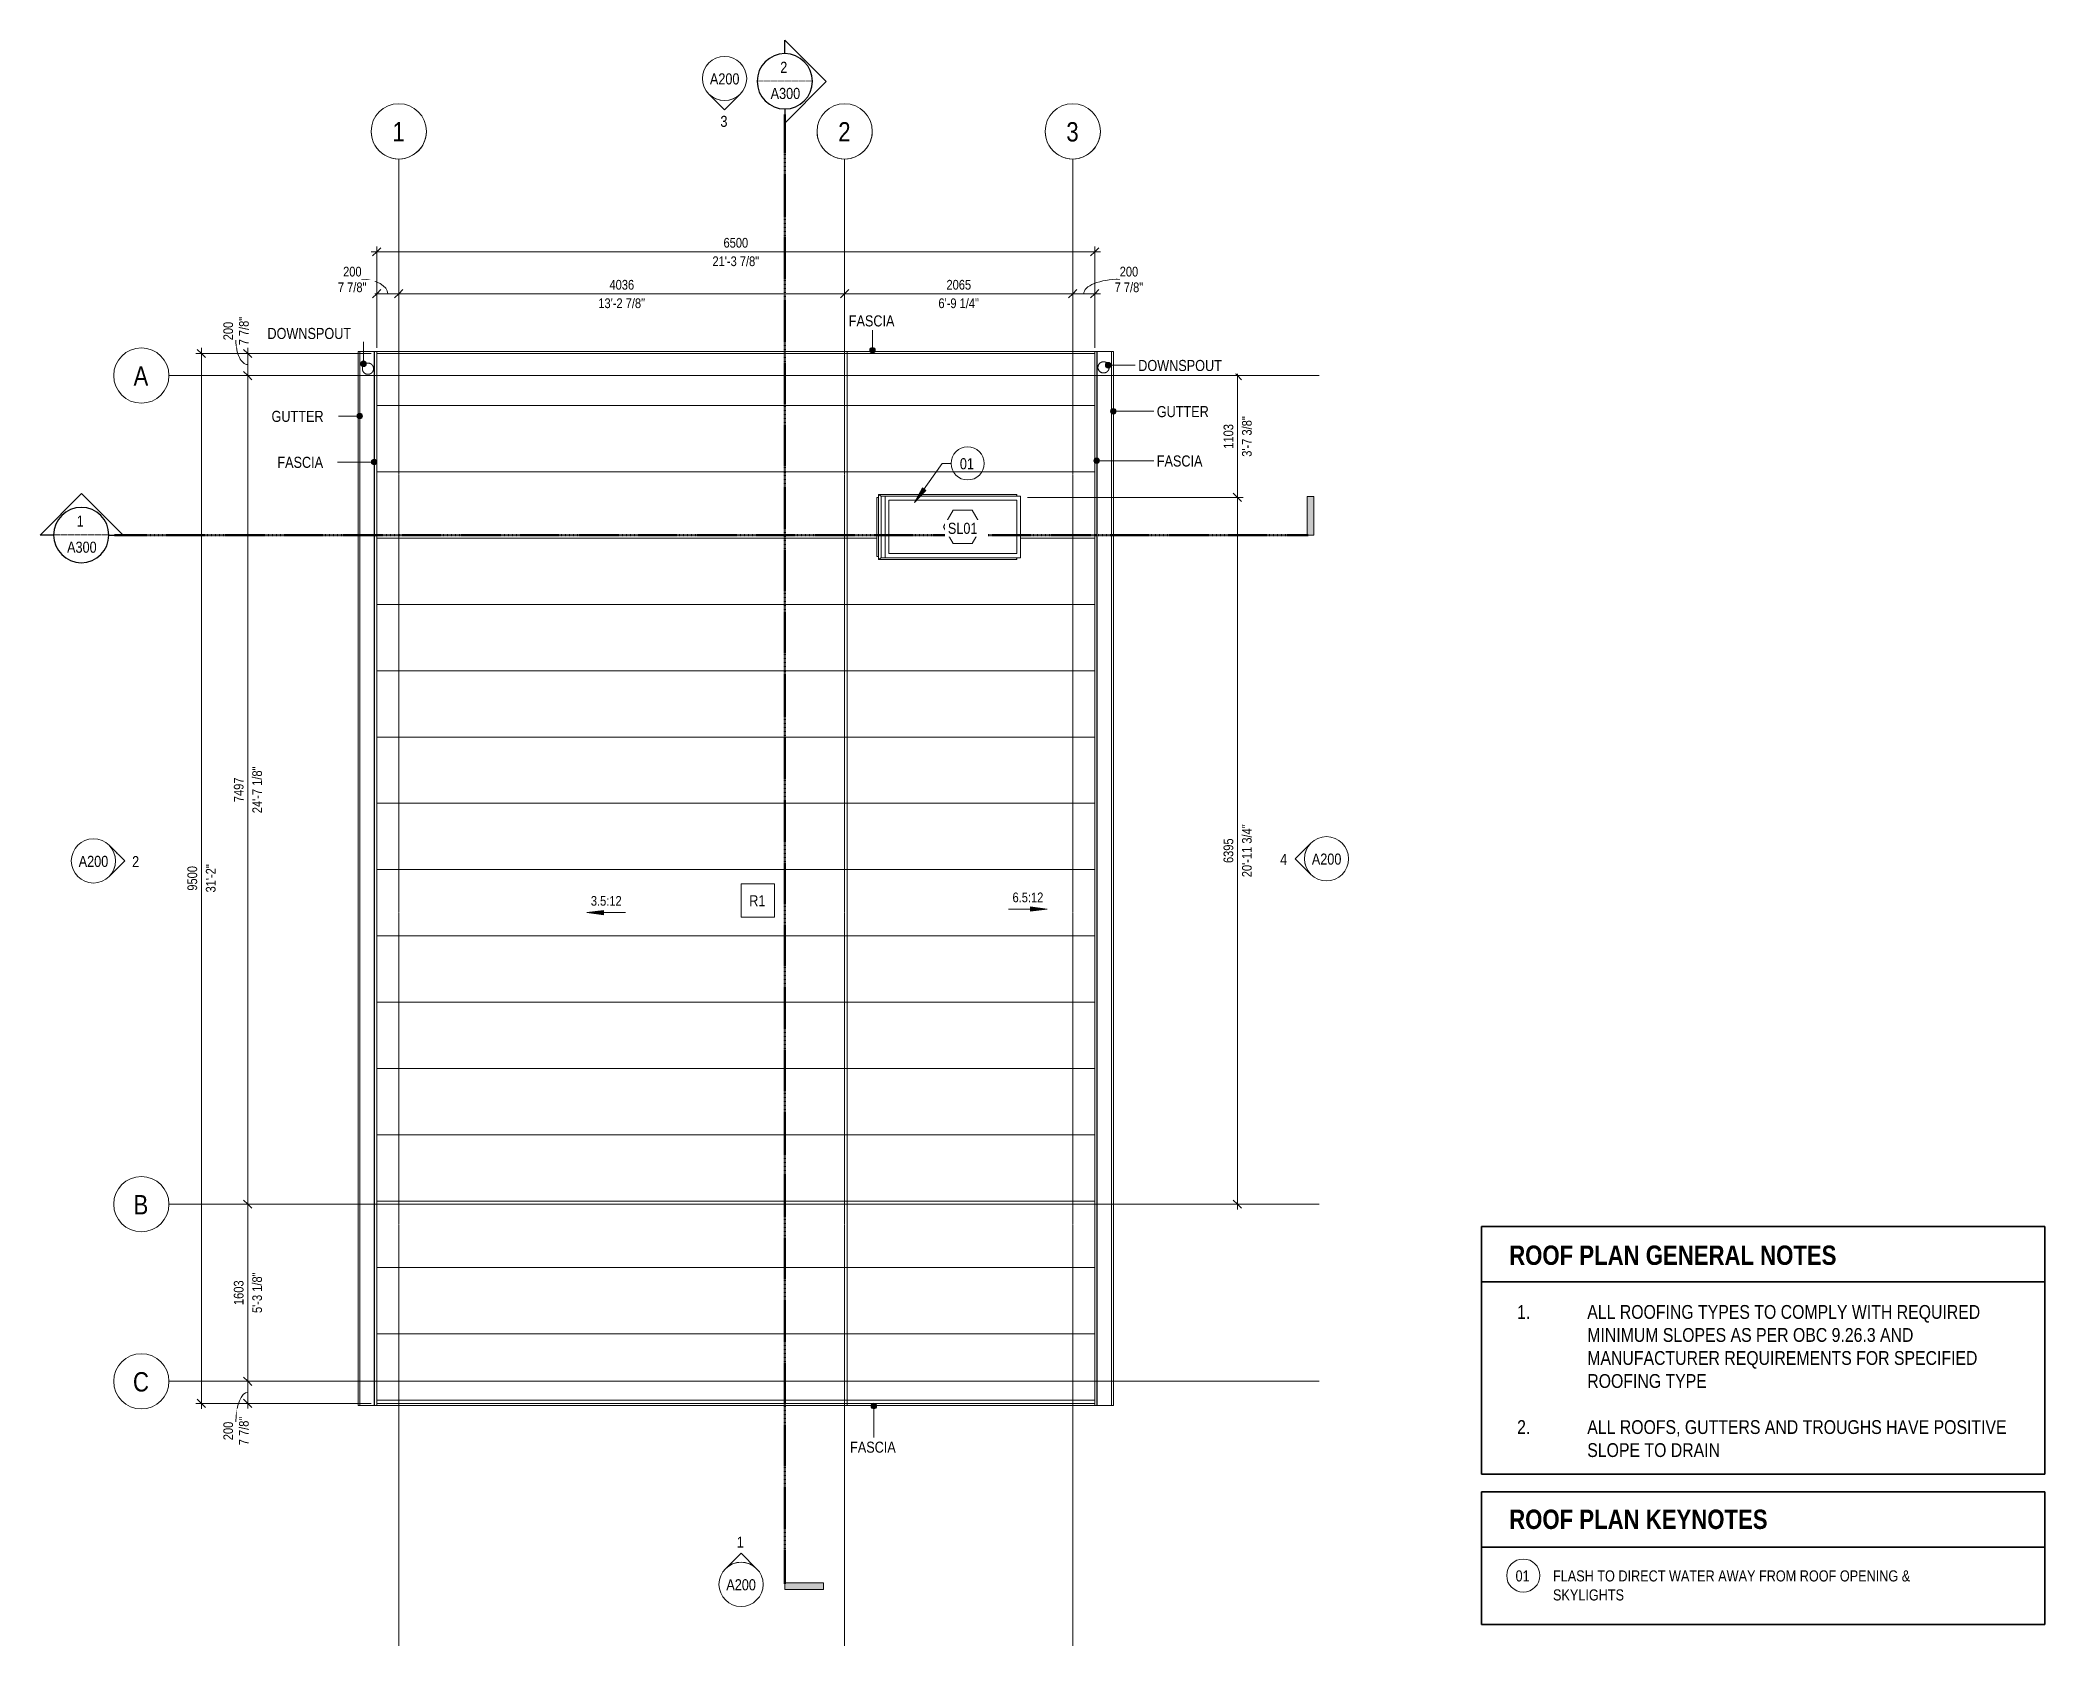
# Model space of a CAD drawing. Header units: millimetres. Extents: x -63583 to -45437, y -1623 to 12906.
import ezdxf

# ---------------------------------------------------------------- set-up
doc = ezdxf.new("R2010")
doc.units = ezdxf.units.MM
for name, pattern in [('CMHC_Center - Large', [18, 9, -3, 3, -3]), ('CMHC_Center - Medium', [12, 6, -2, 2, -2]), ('CMHC_Center - Small', [4.5, 2.25, -0.75, 0.75, -0.75])]:
    doc.linetypes.add(name, pattern=pattern)
for name, color, linetype, lineweight in [('A-ANNO-DIMS', 7, 'Continuous', 9), ('A-ANNO-DIMS-50', 7, 'Continuous', 9), ('A-ANNO-NOTE', 7, 'Continuous', 9), ('A-GENM', 7, 'Continuous', 18), ('A-GENM-IDEN', 7, 'Continuous', 18), ('A-GLAZ', 7, 'Continuous', 18), ('A-GLAZ-IDEN', 7, 'Continuous', 9), ('A-ROOF', 7, 'Continuous', 18), ('A-ROOF-IDEN', 7, 'Continuous', 9), ('A-ROOF-OTLN', 7, 'Continuous', 18), ('A-ROOF-PATT', 7, 'Continuous', 18), ('G-ANNO-DIMS', 7, 'Continuous', 9), ('G-ANNO-TEXT', 7, 'Continuous', 9), ('S-GRID', 7, 'Continuous', 9), ('S-GRID-IDEN', 7, 'Continuous', 9)]:
    doc.layers.add(name, color=color, linetype=linetype, lineweight=lineweight)
doc.layers.add('A-DETL', color=7, linetype='Continuous', lineweight=18, true_color=0x00a600)
doc.layers.add('G-ANNO-SYMB', color=7, linetype='CMHC_Center - Small', lineweight=9, true_color=0xffc640)
doc.styles.add('Arial', font='arial.ttf', dxfattribs={"height": 80})
doc.styles.add('Arial Narrow', font='ARIALN.TTF', dxfattribs={"height": 100})
doc.styles.add('Arial Narrow_1', font='ARIALN.TTF', dxfattribs={"height": 175})
doc.styles.add('Arial Narrow_2', font='ARIALN.TTF', dxfattribs={"height": 87.5})
doc.styles.add('Arial Narrow_3', font='ARIALN.TTF', dxfattribs={"height": 125})
doc.styles.add('Arial Narrow_B', font='ARIALNB.TTF', dxfattribs={"height": 175})
doc.dimstyles.new('CMHC_Standard', dxfattribs={"dimscale": 304.8, "dimtxt": 89.55021, "dimasz": 0.246063, "dimexe": 0.164042, "dimexo": 0.164042, "dimgap": 0.04101, "dimtad": 1, "dimdec": 0, "dimzin": 0, "dimdsep": 46, "dimtxsty": 'Arial Narrow_2', "dimblk1": 'OBLIQUE', "dimblk2": 'OBLIQUE', "dimsah": 1, "dimcen": 0.09, "dimdle": 0.164042, "dimazin": 0, "dimtfac": 1, "dimtdec": 4, "dimtix": 1, "dimtmove": 0, "dimatfit": 3, "dimfxl": 1, "dimtvp": 1, "dimtfill": 1, "dimtolj": 1, "dimtzin": 0, "dimarcsym": 2})
doc.dimstyles.new('CMHC_Standard_1', dxfattribs={"dimscale": 304.8, "dimtxt": 89.55021, "dimasz": 0.246063, "dimexe": 0.164042, "dimexo": 0.164042, "dimgap": 0.04101, "dimtad": 1, "dimdec": 0, "dimzin": 0, "dimdsep": 46, "dimtxsty": 'Arial Narrow_2', "dimblk1": 'OBLIQUE', "dimblk2": 'OBLIQUE', "dimsah": 1, "dimcen": 0.09, "dimdle": 0.164042, "dimazin": 0, "dimtfac": 1, "dimtdec": 4, "dimtix": 1, "dimtmove": 1, "dimatfit": 3, "dimfxl": 1, "dimtvp": 1, "dimtfill": 1, "dimtolj": 1, "dimtzin": 0, "dimarcsym": 2})

msp = doc.modelspace()

# ---------------------------------------------------------------- texts
at = {"layer": 'A-ANNO-NOTE', "char_height": 100, "attachment_point": 1, "style": 'Arial Narrow', "bg_fill": 3, "box_fill_scale": 1.25, "bg_fill_color": 256, "bg_fill_true_color": 13158600, "bg_fill_transparency": 0}
for s, insert, width in [('01', (-55257.9, 9123.1), 160.337), ('01', (-50228.4, -939.9), 160.337), ('FLASH TO DIRECT WATER AWAY FROM ROOF OPENING &', (-49889.6, -939.9), 4000.421)]:
    msp.add_mtext(s, dxfattribs=dict(at, insert=insert, width=width))
at = {"layer": 'A-ROOF-IDEN', "insert": (-57164.4, 5168.8), "char_height": 100, "width": 180.38, "attachment_point": 1, "style": 'Arial Narrow'}
msp.add_mtext('R1', dxfattribs=at)
at = {"layer": 'G-ANNO-SYMB', "color": 7, "linetype": 'Continuous', "attachment_point": 1}
for s, insert, char_height, width, style in [('2', (-56883.5, 12709.7), 100, 80.169, 'Arial Narrow'), ('A300', (-56970.6, 12473.6), 100, 336.709, 'Arial Narrow'), ('1', (-63251.1, 8603.9), 100, 80.169, 'Arial Narrow'), ('________', (-63461.5, 8529.5), 80, 609.282, 'Arial'), ('A300', (-63338.2, 8367.9), 100, 336.709, 'Arial Narrow')]:
    msp.add_mtext(s, dxfattribs=dict(at, insert=insert, char_height=char_height, width=width, style=style))
at = {"layer": 'G-ANNO-SYMB', "color": 7, "linetype": 'Continuous', "char_height": 100, "attachment_point": 1, "style": 'Arial Narrow', "bg_fill": 3, "box_fill_scale": 1.25, "bg_fill_color": 256, "bg_fill_true_color": 13158600, "bg_fill_transparency": 0}
for s, insert, width in [('A200', (-57520.3, 12605.1), 336.709), ('3', (-57425.1, 12220.9), 80.169), ('A200', (-63233.2, 5525.2), 336.709), ('2', (-62749.8, 5523), 80.169), ('4', (-52359.1, 5543.3), 80.169), ('A200', (-52072.3, 5545.5), 336.709), ('1', (-57276.3, -634.1), 80.169), ('A200', (-57371.6, -1020.1), 336.709)]:
    msp.add_mtext(s, dxfattribs=dict(at, insert=insert, width=width))
at = {"layer": 'G-ANNO-TEXT', "char_height": 175, "attachment_point": 1, "style": 'Arial Narrow_B', "bg_fill": 3, "box_fill_scale": 1.25, "bg_fill_color": 256, "bg_fill_true_color": 13158600, "bg_fill_transparency": 0}
for s, insert, width in [('ROOF PLAN GENERAL NOTES', (-50286, 1999.3), 3639.661), ('ROOF PLAN KEYNOTES', (-50286, -390.1), 2874.05)]:
    msp.add_mtext(s, dxfattribs=dict(at, insert=insert, width=width))
at = {"layer": 'G-ANNO-TEXT', "char_height": 125, "attachment_point": 1, "style": 'Arial Narrow_3'}
for s, insert, width in [('1.', (-50214.3, 1461), 769.62), ('ALL ROOFING TYPES TO COMPLY WITH REQUIRED ', (-49579.3, 1461), 4369.197), ('MINIMUM SLOPES AS PER OBC 9.26.3 AND ', (-49579.3, 1252.7), 3623.628), ('MANUFACTURER REQUIREMENTS FOR SPECIFIED ', (-49579.3, 1044.3), 4333.121), ('ROOFING TYPE', (-49579.3, 836), 1318.776), ('2.', (-50214.3, 419.2), 769.62), ('ALL ROOFS, GUTTERS AND TROUGHS HAVE POSITIVE ', (-49579.3, 419.2), 4661.813), ('SLOPE TO DRAIN', (-49579.3, 210.9), 1459.071)]:
    msp.add_mtext(s, dxfattribs=dict(at, insert=insert, width=width))

# ---------------------------------------------------------------- blocks, each defined once
blk = doc.blocks.new('Skylight - 21_ x 54_ C08-8140695-ADU-1 - ROOF PLAN')
at = {"layer": 'A-GLAZ'}
for p, q in [((-56009, 8768), (-55994, 8768)), ((-56009, 8768), (-56009, 8235)), ((-55971, 8781), (-55994, 8796)), ((-55994, 8796), (-55994, 8208)), ((-54742, 8796), (-55994, 8796)), ((-55947, 8781), (-55971, 8781)), ((-55971, 8781), (-55971, 8222)), ((-55935, 8781), (-55947, 8781)), ((-55935, 8781), (-55935, 8222)), ((-54708, 8781), (-55935, 8781)), ((-55901, 8743), (-55901, 8260)), ((-54741, 8743), (-55901, 8743)), ((-54741, 8743), (-55901, 8743)), ((-55901, 8743), (-55901, 8260)), ((-54744, 8781), (-54742, 8796)), ((-54742, 8781), (-54742, 8796)), ((-54741, 8260), (-54741, 8743)), ((-54741, 8260), (-54741, 8743)), ((-54708, 8222), (-54708, 8781)), ((-55994, 8235), (-56009, 8235)), ((-55971, 8222), (-55994, 8208)), ((-55994, 8208), (-54742, 8208)), ((-55947, 8222), (-55971, 8222)), ((-55935, 8222), (-55947, 8222)), ((-55935, 8222), (-54708, 8222)), ((-55901, 8260), (-54741, 8260)), ((-55901, 8260), (-54741, 8260)), ((-54742, 8208), (-54744, 8222)), ((-54742, 8208), (-54742, 8222))]:
    blk.add_line(p, q, dxfattribs=at)
blk = doc.blocks.new('Elevation - Standard-404525-ADU-1 - ROOF PLAN')
at = {"layer": 'G-ANNO-SYMB', "color": 7, "linetype": 'Continuous'}
blk.add_circle((0, 0), 4, dxfattribs=at)
for start, end in [(360, 180), (180, 360)]:
    blk.add_arc((0, 0), 4, start, end, dxfattribs=at)
blk = doc.blocks.new('Elevation - Standard-5323822-ADU-1 - ROOF PLAN')
at = {"layer": 'G-ANNO-SYMB', "color": 7, "linetype": 'Continuous'}
for p, q in [((0, 5.66), (-2.83, 2.83)), ((2.83, 2.83), (0, 5.66))]:
    blk.add_line(p, q, dxfattribs=at)
blk.add_arc((0, 0), 4, 45, 135, dxfattribs=at)
blk = doc.blocks.new('Section - Standard-407976-ADU-1 - ROOF PLAN')
at = {"layer": 'G-ANNO-SYMB', "linetype": 'Continuous'}
blk.add_hatch(color=7, dxfattribs=at).paths.add_polyline_path([(0.2, 7), (0.2, 0), (-1, 0), (-1, 7)])
at = {"layer": 'G-ANNO-SYMB', "color": 7, "linetype": 'Continuous', "lineweight": 18}
for p, q in [((0.2, 7), (-1, 7)), ((-1, 7), (-1, 0)), ((0.2, 0), (0.2, 7)), ((-1, 0), (0.2, 0))]:
    blk.add_line(p, q, dxfattribs=at)
blk = doc.blocks.new('Section - Arrow_ Empty-3208400-ADU-1 - ROOF PLAN')
at = {"layer": 'G-ANNO-SYMB', "color": 7, "linetype": 'Continuous', "lineweight": 25}
for p, q in [((-5.94, 7.51), (-13.45, 0)), ((-5.94, 7.51), (1.57, 0)), ((-11, 0), (-13.45, 0)), ((-1, 0), (1.57, 0))]:
    blk.add_line(p, q, dxfattribs=at)
for start, end in [(360, 180), (360, 180), (180, 360), (180, 360)]:
    blk.add_arc((-6, 0), 5, start, end, dxfattribs=at)
blk = doc.blocks.new('Grid - Standard-408483-ADU-1 - ROOF PLAN')
at = {"layer": 'S-GRID-IDEN'}
blk.add_circle((0, 0), 5, dxfattribs=at)
for start, end in [(360, 180), (180, 360)]:
    blk.add_arc((0, 0), 5, start, end, dxfattribs=at)
blk = doc.blocks.new('CMHC_Tag - Roof - Standard-411112-ADU-1 - ROOF PLAN')
at = {"layer": 'A-ANNO-NOTE'}
for p, q in [((3, 3), (-3, 3)), ((-3, 3), (-3, -3)), ((3, -3), (3, 3)), ((-3, -3), (3, -3))]:
    blk.add_line(p, q, dxfattribs=at)
blk = doc.blocks.new('CMHC_Tag - Window - Elevation-5642712-ADU-1 - ROOF PLAN')
at = {"layer": 'A-ANNO-NOTE'}
for p, q in [((-1.73, 3), (-3.46, 0)), ((-3.46, 0), (-1.73, -3)), ((1.73, 3), (-1.73, 3)), ((3.46, 0), (1.73, 3)), ((1.73, -3), (3.46, 0)), ((-1.73, -3), (1.73, -3))]:
    blk.add_line(p, q, dxfattribs=at)
blk = doc.blocks.new('DIMBLOCK1-ADU-1 - ROOF PLAN')
at = {"layer": 'A-ANNO-DIMS-50', "transparency": 16777216}
for p, q in [((-52745, 8768), (-54645, 8768)), ((-52745, 2324), (-52745, 8768)), ((-52745, 8768), (-52695, 8768)), ((-52745, 2374), (-52748, 2374)), ((-52745, 2374), (-52695, 2374))]:
    blk.add_line(p, q, dxfattribs=at)
at = {"layer": 'A-ANNO-DIMS-50', "lineweight": 18, "transparency": 16777216}
for p, q in [((-52745, 8768), (-52783, 8806)), ((-52745, 8768), (-52708, 8731)), ((-52745, 2374), (-52783, 2411)), ((-52745, 2374), (-52708, 2336))]:
    blk.add_line(p, q, dxfattribs=at)
at = {"layer": 'A-ANNO-DIMS-50', "color": 0, "transparency": 16777216, "insert": (-52704, 5332), "char_height": 87.5, "width": 573.12, "attachment_point": 1, "rotation": 90, "line_spacing_factor": 0.974696, "style": 'Arial Narrow_2', "bg_fill": 3, "box_fill_scale": 1.25, "bg_fill_color": 256, "bg_fill_true_color": 13158600, "bg_fill_transparency": 0}
blk.add_mtext('20\'-11 3/4"', dxfattribs=at)
at = {"layer": 'A-ANNO-DIMS-50', "color": 0, "transparency": 16777216, "insert": (-52871, 5460), "char_height": 87.5, "width": 266.09, "attachment_point": 1, "rotation": 90, "line_spacing_factor": 0.974696, "style": 'Arial Narrow_2', "bg_fill": 3, "box_fill_scale": 1.25, "bg_fill_color": 256, "bg_fill_true_color": 13158600, "bg_fill_transparency": 0}
blk.add_mtext('6395', dxfattribs=at)
blk = doc.blocks.new('_Oblique')
at = {"color": 0, "linetype": 'ByBlock', "lineweight": -2}
blk.add_line((-0.5, -0.5), (0.5, 0.5), dxfattribs=at)
blk = doc.blocks.new('DIMBLOCK2-ADU-1 - ROOF PLAN')
at = {"layer": 'A-ANNO-DIMS-50', "lineweight": 18, "transparency": 16777216}
for p, q in [((-52745, 9871), (-52783, 9908)), ((-52745, 9871), (-52708, 9833)), ((-52745, 8768), (-52783, 8806)), ((-52745, 8768), (-52708, 8731))]:
    blk.add_line(p, q, dxfattribs=at)
at = {"layer": 'A-ANNO-DIMS-50', "transparency": 16777216}
for p, q in [((-52745, 9871), (-52748, 9871)), ((-52745, 8768), (-52745, 9921)), ((-52745, 9871), (-52695, 9871)), ((-52745, 8768), (-54645, 8768)), ((-52745, 8768), (-52695, 8768))]:
    blk.add_line(p, q, dxfattribs=at)
at = {"layer": 'A-ANNO-DIMS-50', "color": 0, "transparency": 16777216, "insert": (-52704, 9136), "char_height": 87.5, "width": 440.08, "attachment_point": 1, "rotation": 90, "line_spacing_factor": 0.974696, "style": 'Arial Narrow_2', "bg_fill": 3, "box_fill_scale": 1.25, "bg_fill_color": 256, "bg_fill_true_color": 13158600, "bg_fill_transparency": 0}
blk.add_mtext('3\'-7 3/8"', dxfattribs=at)
at = {"layer": 'A-ANNO-DIMS-50', "color": 0, "transparency": 16777216, "insert": (-52871, 9209), "char_height": 87.5, "width": 266.09, "attachment_point": 1, "rotation": 90, "line_spacing_factor": 0.974696, "style": 'Arial Narrow_2', "bg_fill": 3, "box_fill_scale": 1.25, "bg_fill_color": 256, "bg_fill_true_color": 13158600, "bg_fill_transparency": 0}
blk.add_mtext('1103', dxfattribs=at)
blk = doc.blocks.new('CMHC_Note - Keynote_ Roof Plan - 01-8996149-ADU-1 - ROOF PLAN')
at = {"layer": 'A-ANNO-NOTE'}
for start, end in [(360, 180), (180, 360)]:
    blk.add_arc((0, 0), 3, start, end, dxfattribs=at)
blk = doc.blocks.new('DIMBLOCK3-ADU-1 - ROOF PLAN')
at = {"layer": 'A-ANNO-DIMS-50', "transparency": 16777216}
for p, q in [((-61703, 10071), (-61753, 10071)), ((-61703, 10121), (-61703, 9871)), ((-61703, 10071), (-60586, 10071)), ((-61703, 9871), (-61753, 9871)), ((-61703, 9871), (-61700, 9871))]:
    blk.add_line(p, q, dxfattribs=at)
at = {"layer": 'A-ANNO-DIMS-50', "lineweight": 18, "transparency": 16777216}
for p, q in [((-61703, 10071), (-61741, 10108)), ((-61703, 10071), (-61666, 10033)), ((-61703, 9871), (-61741, 9908)), ((-61703, 9871), (-61666, 9833))]:
    blk.add_line(p, q, dxfattribs=at)
at = {"layer": 'A-ANNO-DIMS-50', "transparency": 16777216}
blk.add_ellipse((-61703, 10190), major_axis=(0, 219), ratio=0.490198, start_param=1.570796, end_param=3.141593, dxfattribs=at)
at = {"layer": 'A-ANNO-DIMS-50', "color": 0, "transparency": 16777216, "insert": (-61782, 10144), "char_height": 87.5, "width": 310.44, "attachment_point": 1, "rotation": 90, "line_spacing_factor": 0.974696, "style": 'Arial Narrow_2', "bg_fill": 3, "box_fill_scale": 1.25, "bg_fill_color": 256, "bg_fill_true_color": 13158600, "bg_fill_transparency": 0}
blk.add_mtext('7 7/8"', dxfattribs=at)
at = {"layer": 'A-ANNO-DIMS-50', "color": 0, "transparency": 16777216, "insert": (-61924, 10190), "char_height": 87.5, "width": 199.57, "attachment_point": 1, "rotation": 90, "line_spacing_factor": 0.974696, "style": 'Arial Narrow_2', "bg_fill": 3, "box_fill_scale": 1.25, "bg_fill_color": 256, "bg_fill_true_color": 13158600, "bg_fill_transparency": 0}
blk.add_mtext('200', dxfattribs=at)
blk = doc.blocks.new('DIMBLOCK4-ADU-1 - ROOF PLAN')
at = {"layer": 'A-ANNO-DIMS-50', "transparency": 16777216}
for p, q in [((-61703, 9871), (-61753, 9871)), ((-61703, 9871), (-61703, 2374)), ((-61703, 9871), (-61700, 9871)), ((-61703, 2374), (-61753, 2374)), ((-61703, 2374), (-61700, 2374))]:
    blk.add_line(p, q, dxfattribs=at)
at = {"layer": 'A-ANNO-DIMS-50', "lineweight": 18, "transparency": 16777216}
for p, q in [((-61703, 9871), (-61741, 9908)), ((-61703, 9871), (-61666, 9833)), ((-61703, 2374), (-61741, 2411)), ((-61703, 2374), (-61666, 2336))]:
    blk.add_line(p, q, dxfattribs=at)
at = {"layer": 'A-ANNO-DIMS-50', "color": 0, "transparency": 16777216, "insert": (-61662, 5911), "char_height": 87.5, "width": 506.6, "attachment_point": 1, "rotation": 90, "line_spacing_factor": 0.974696, "style": 'Arial Narrow_2', "bg_fill": 3, "box_fill_scale": 1.25, "bg_fill_color": 256, "bg_fill_true_color": 13158600, "bg_fill_transparency": 0}
blk.add_mtext('24\'-7 1/8"', dxfattribs=at)
at = {"layer": 'A-ANNO-DIMS-50', "color": 0, "transparency": 16777216, "insert": (-61829, 6011), "char_height": 87.5, "width": 266.09, "attachment_point": 1, "rotation": 90, "line_spacing_factor": 0.974696, "style": 'Arial Narrow_2', "bg_fill": 3, "box_fill_scale": 1.25, "bg_fill_color": 256, "bg_fill_true_color": 13158600, "bg_fill_transparency": 0}
blk.add_mtext('7497', dxfattribs=at)
blk = doc.blocks.new('DIMBLOCK5-ADU-1 - ROOF PLAN')
at = {"layer": 'A-ANNO-DIMS-50', "transparency": 16777216}
for p, q in [((-61703, 2374), (-61753, 2374)), ((-61703, 2374), (-61703, 771)), ((-61703, 2374), (-61700, 2374)), ((-61703, 771), (-61753, 771)), ((-61703, 771), (-61700, 771))]:
    blk.add_line(p, q, dxfattribs=at)
at = {"layer": 'A-ANNO-DIMS-50', "lineweight": 18, "transparency": 16777216}
for p, q in [((-61703, 2374), (-61741, 2411)), ((-61703, 2374), (-61666, 2336)), ((-61703, 771), (-61741, 808)), ((-61703, 771), (-61666, 733))]:
    blk.add_line(p, q, dxfattribs=at)
at = {"layer": 'A-ANNO-DIMS-50', "color": 0, "transparency": 16777216, "insert": (-61662, 1389), "char_height": 87.5, "width": 440.08, "attachment_point": 1, "rotation": 90, "line_spacing_factor": 0.974696, "style": 'Arial Narrow_2', "bg_fill": 3, "box_fill_scale": 1.25, "bg_fill_color": 256, "bg_fill_true_color": 13158600, "bg_fill_transparency": 0}
blk.add_mtext('5\'-3 1/8"', dxfattribs=at)
at = {"layer": 'A-ANNO-DIMS-50', "color": 0, "transparency": 16777216, "insert": (-61829, 1461), "char_height": 87.5, "width": 266.09, "attachment_point": 1, "rotation": 90, "line_spacing_factor": 0.974696, "style": 'Arial Narrow_2', "bg_fill": 3, "box_fill_scale": 1.25, "bg_fill_color": 256, "bg_fill_true_color": 13158600, "bg_fill_transparency": 0}
blk.add_mtext('1603', dxfattribs=at)
blk = doc.blocks.new('DIMBLOCK6-ADU-1 - ROOF PLAN')
at = {"layer": 'A-ANNO-DIMS-50', "transparency": 16777216}
for p, q in [((-61703, 771), (-61753, 771)), ((-61703, 771), (-61703, 521)), ((-61703, 771), (-61700, 771)), ((-61703, 571), (-61753, 571)), ((-61703, 571), (-60586, 571))]:
    blk.add_line(p, q, dxfattribs=at)
at = {"layer": 'A-ANNO-DIMS-50', "lineweight": 18, "transparency": 16777216}
for p, q in [((-61703, 771), (-61741, 808)), ((-61703, 771), (-61666, 733)), ((-61703, 571), (-61741, 608)), ((-61703, 571), (-61666, 533))]:
    blk.add_line(p, q, dxfattribs=at)
at = {"layer": 'A-ANNO-DIMS-50', "transparency": 16777216}
blk.add_ellipse((-61703, 404), major_axis=(0, 267), ratio=0.402783, start_param=0, end_param=1.570796, dxfattribs=at)
at = {"layer": 'A-ANNO-DIMS-50', "color": 0, "transparency": 16777216, "insert": (-61782, 192), "char_height": 87.5, "width": 310.44, "attachment_point": 1, "rotation": 90, "line_spacing_factor": 0.974696, "style": 'Arial Narrow_2', "bg_fill": 3, "box_fill_scale": 1.25, "bg_fill_color": 256, "bg_fill_true_color": 13158600, "bg_fill_transparency": 0}
blk.add_mtext('7 7/8"', dxfattribs=at)
at = {"layer": 'A-ANNO-DIMS-50', "color": 0, "transparency": 16777216, "insert": (-61924, 238), "char_height": 87.5, "width": 199.57, "attachment_point": 1, "rotation": 90, "line_spacing_factor": 0.974696, "style": 'Arial Narrow_2', "bg_fill": 3, "box_fill_scale": 1.25, "bg_fill_color": 256, "bg_fill_true_color": 13158600, "bg_fill_transparency": 0}
blk.add_mtext('200', dxfattribs=at)
blk = doc.blocks.new('DIMBLOCK7-ADU-1 - ROOF PLAN')
at = {"layer": 'A-ANNO-DIMS-50', "transparency": 16777216}
for p, q in [((-62123, 10071), (-62173, 10071)), ((-62123, 521), (-62123, 10121)), ((-62123, 10071), (-60586, 10071)), ((-62123, 571), (-62173, 571)), ((-62123, 571), (-60586, 571))]:
    blk.add_line(p, q, dxfattribs=at)
at = {"layer": 'A-ANNO-DIMS-50', "lineweight": 18, "transparency": 16777216}
for p, q in [((-62123, 10071), (-62161, 10108)), ((-62123, 10071), (-62086, 10033)), ((-62123, 571), (-62161, 608)), ((-62123, 571), (-62086, 533))]:
    blk.add_line(p, q, dxfattribs=at)
at = {"layer": 'A-ANNO-DIMS-50', "color": 0, "transparency": 16777216, "insert": (-62082, 5194), "char_height": 87.5, "width": 305.32, "attachment_point": 1, "rotation": 90, "line_spacing_factor": 0.974696, "style": 'Arial Narrow_2', "bg_fill": 3, "box_fill_scale": 1.25, "bg_fill_color": 256, "bg_fill_true_color": 13158600, "bg_fill_transparency": 0}
blk.add_mtext('31\'-2"', dxfattribs=at)
at = {"layer": 'A-ANNO-DIMS-50', "color": 0, "transparency": 16777216, "insert": (-62249, 5210), "char_height": 87.5, "width": 266.09, "attachment_point": 1, "rotation": 90, "line_spacing_factor": 0.974696, "style": 'Arial Narrow_2', "bg_fill": 3, "box_fill_scale": 1.25, "bg_fill_color": 256, "bg_fill_true_color": 13158600, "bg_fill_transparency": 0}
blk.add_mtext('9500', dxfattribs=at)
blk = doc.blocks.new('DIMBLOCK8-ADU-1 - ROOF PLAN')
at = {"layer": 'A-ANNO-DIMS-50', "transparency": 16777216}
for p, q in [((-60586, 10610), (-60336, 10610)), ((-60536, 10610), (-60536, 10660)), ((-60536, 10610), (-60536, 10121)), ((-60336, 10610), (-60336, 10613)), ((-60336, 10610), (-60336, 10560))]:
    blk.add_line(p, q, dxfattribs=at)
at = {"layer": 'A-ANNO-DIMS-50', "lineweight": 18, "transparency": 16777216}
for p, q in [((-60536, 10610), (-60574, 10573)), ((-60536, 10610), (-60499, 10648)), ((-60336, 10610), (-60374, 10573)), ((-60336, 10610), (-60299, 10648))]:
    blk.add_line(p, q, dxfattribs=at)
at = {"layer": 'A-ANNO-DIMS-50', "transparency": 16777216}
blk.add_ellipse((-60674, 10610), major_axis=(238, 0), ratio=0.55517, start_param=0, end_param=1.570796, dxfattribs=at)
at = {"layer": 'A-ANNO-DIMS-50', "color": 0, "transparency": 16777216, "insert": (-60887, 10713), "char_height": 87.5, "width": 310.44, "attachment_point": 1, "line_spacing_factor": 0.974696, "style": 'Arial Narrow_2', "bg_fill": 3, "box_fill_scale": 1.25, "bg_fill_color": 256, "bg_fill_true_color": 13158600, "bg_fill_transparency": 0}
blk.add_mtext('7 7/8"', dxfattribs=at)
at = {"layer": 'A-ANNO-DIMS-50', "color": 0, "transparency": 16777216, "insert": (-60840, 10855), "char_height": 87.5, "width": 199.57, "attachment_point": 1, "line_spacing_factor": 0.974696, "style": 'Arial Narrow_2', "bg_fill": 3, "box_fill_scale": 1.25, "bg_fill_color": 256, "bg_fill_true_color": 13158600, "bg_fill_transparency": 0}
blk.add_mtext('200', dxfattribs=at)
blk = doc.blocks.new('DIMBLOCK9-ADU-1 - ROOF PLAN')
at = {"layer": 'A-ANNO-DIMS-50', "lineweight": 18, "transparency": 16777216}
for p, q in [((-60336, 10610), (-60374, 10573)), ((-60336, 10610), (-60299, 10648)), ((-56301, 10610), (-56338, 10573)), ((-56301, 10610), (-56263, 10648))]:
    blk.add_line(p, q, dxfattribs=at)
at = {"layer": 'A-ANNO-DIMS-50', "transparency": 16777216}
for p, q in [((-60336, 10610), (-60336, 10613)), ((-60336, 10610), (-56301, 10610)), ((-60336, 10610), (-60336, 10560)), ((-56301, 10610), (-56301, 10613)), ((-56301, 10610), (-56301, 10560))]:
    blk.add_line(p, q, dxfattribs=at)
at = {"layer": 'A-ANNO-DIMS-50', "color": 0, "transparency": 16777216, "insert": (-58530, 10569), "char_height": 87.5, "width": 506.6, "attachment_point": 1, "line_spacing_factor": 0.974696, "style": 'Arial Narrow_2', "bg_fill": 3, "box_fill_scale": 1.25, "bg_fill_color": 256, "bg_fill_true_color": 13158600, "bg_fill_transparency": 0}
blk.add_mtext('13\'-2 7/8"', dxfattribs=at)
at = {"layer": 'A-ANNO-DIMS-50', "color": 0, "transparency": 16777216, "insert": (-58429, 10736), "char_height": 87.5, "width": 266.09, "attachment_point": 1, "line_spacing_factor": 0.974696, "style": 'Arial Narrow_2', "bg_fill": 3, "box_fill_scale": 1.25, "bg_fill_color": 256, "bg_fill_true_color": 13158600, "bg_fill_transparency": 0}
blk.add_mtext('4036', dxfattribs=at)
blk = doc.blocks.new('DIMBLOCK10-ADU-1 - ROOF PLAN')
at = {"layer": 'A-ANNO-DIMS-50', "lineweight": 18, "transparency": 16777216}
for p, q in [((-56301, 10610), (-56338, 10573)), ((-56301, 10610), (-56263, 10648)), ((-54236, 10610), (-54274, 10573)), ((-54236, 10610), (-54199, 10648))]:
    blk.add_line(p, q, dxfattribs=at)
at = {"layer": 'A-ANNO-DIMS-50', "transparency": 16777216}
for p, q in [((-56301, 10610), (-56301, 10613)), ((-56301, 10610), (-54236, 10610)), ((-56301, 10610), (-56301, 10560)), ((-54236, 10610), (-54236, 10613)), ((-54236, 10610), (-54236, 10560))]:
    blk.add_line(p, q, dxfattribs=at)
at = {"layer": 'A-ANNO-DIMS-50', "color": 0, "transparency": 16777216, "insert": (-55452, 10569), "char_height": 87.5, "width": 440.08, "attachment_point": 1, "line_spacing_factor": 0.974696, "style": 'Arial Narrow_2', "bg_fill": 3, "box_fill_scale": 1.25, "bg_fill_color": 256, "bg_fill_true_color": 13158600, "bg_fill_transparency": 0}
blk.add_mtext('6\'-9 1/4"', dxfattribs=at)
at = {"layer": 'A-ANNO-DIMS-50', "color": 0, "transparency": 16777216, "insert": (-55379, 10736), "char_height": 87.5, "width": 266.09, "attachment_point": 1, "line_spacing_factor": 0.974696, "style": 'Arial Narrow_2', "bg_fill": 3, "box_fill_scale": 1.25, "bg_fill_color": 256, "bg_fill_true_color": 13158600, "bg_fill_transparency": 0}
blk.add_mtext('2065', dxfattribs=at)
blk = doc.blocks.new('DIMBLOCK11-ADU-1 - ROOF PLAN')
at = {"layer": 'A-ANNO-DIMS-50', "lineweight": 18, "transparency": 16777216}
for p, q in [((-54236, 10610), (-54274, 10573)), ((-54236, 10610), (-54199, 10648)), ((-54036, 10610), (-54074, 10573)), ((-54036, 10610), (-53999, 10648))]:
    blk.add_line(p, q, dxfattribs=at)
at = {"layer": 'A-ANNO-DIMS-50', "transparency": 16777216}
for p, q in [((-54236, 10610), (-54236, 10613)), ((-54236, 10610), (-53986, 10610)), ((-54236, 10610), (-54236, 10560)), ((-54036, 10610), (-54036, 10660)), ((-54036, 10610), (-54036, 10121))]:
    blk.add_line(p, q, dxfattribs=at)
blk.add_ellipse((-53811, 10610), major_axis=(326, 0), ratio=0.405555, start_param=1.570796, end_param=3.141593, dxfattribs=at)
at = {"layer": 'A-ANNO-DIMS-50', "color": 0, "transparency": 16777216, "insert": (-53857, 10713), "char_height": 87.5, "width": 310.44, "attachment_point": 1, "line_spacing_factor": 0.974696, "style": 'Arial Narrow_2', "bg_fill": 3, "box_fill_scale": 1.25, "bg_fill_color": 256, "bg_fill_true_color": 13158600, "bg_fill_transparency": 0}
blk.add_mtext('7 7/8"', dxfattribs=at)
at = {"layer": 'A-ANNO-DIMS-50', "color": 0, "transparency": 16777216, "insert": (-53811, 10855), "char_height": 87.5, "width": 199.57, "attachment_point": 1, "line_spacing_factor": 0.974696, "style": 'Arial Narrow_2', "bg_fill": 3, "box_fill_scale": 1.25, "bg_fill_color": 256, "bg_fill_true_color": 13158600, "bg_fill_transparency": 0}
blk.add_mtext('200', dxfattribs=at)
blk = doc.blocks.new('DIMBLOCK12-ADU-1 - ROOF PLAN')
at = {"layer": 'A-ANNO-DIMS-50', "transparency": 16777216}
for p, q in [((-60586, 10990), (-53986, 10990)), ((-60536, 10990), (-60536, 11040)), ((-60536, 10990), (-60536, 10121)), ((-54036, 10990), (-54036, 11040)), ((-54036, 10990), (-54036, 10121))]:
    blk.add_line(p, q, dxfattribs=at)
at = {"layer": 'A-ANNO-DIMS-50', "lineweight": 18, "transparency": 16777216}
for p, q in [((-60536, 10990), (-60574, 10953)), ((-60536, 10990), (-60499, 11028)), ((-54036, 10990), (-54074, 10953)), ((-54036, 10990), (-53999, 11028))]:
    blk.add_line(p, q, dxfattribs=at)
at = {"layer": 'A-ANNO-DIMS-50', "color": 0, "transparency": 16777216, "insert": (-57497, 10949), "char_height": 87.5, "width": 506.6, "attachment_point": 1, "line_spacing_factor": 0.974696, "style": 'Arial Narrow_2', "bg_fill": 3, "box_fill_scale": 1.25, "bg_fill_color": 256, "bg_fill_true_color": 13158600, "bg_fill_transparency": 0}
blk.add_mtext('21\'-3 7/8"', dxfattribs=at)
at = {"layer": 'A-ANNO-DIMS-50', "color": 0, "transparency": 16777216, "insert": (-57397, 11116), "char_height": 87.5, "width": 266.09, "attachment_point": 1, "line_spacing_factor": 0.974696, "style": 'Arial Narrow_2', "bg_fill": 3, "box_fill_scale": 1.25, "bg_fill_color": 256, "bg_fill_true_color": 13158600, "bg_fill_transparency": 0}
blk.add_mtext('6500', dxfattribs=at)
blk = doc.blocks.new('CMHC_Note - Keynote_ Roof Plan - 01-8996132-ROOF PLANS - LEGENDS _ NOTES')
at = {"layer": 'A-ANNO-NOTE'}
for start, end in [(0, 180), (180, 360)]:
    blk.add_arc((13098, -987), 150, start, end, dxfattribs=at)

# ---------------------------------------------------------------- hatches: boundary and pattern name
at = {"layer": 'A-ANNO-NOTE'}
msp.add_hatch(color=256, dxfattribs=at).paths.add_polyline_path([(-55667.4, 8721), (-55565, 8832.3), (-55597.3, 8855)])
at = {"layer": 'A-ROOF-IDEN'}
h = msp.add_hatch(color=256, dxfattribs=at)
edge = h.paths.add_edge_path()
edge.add_arc((-56048.5, 10100), 25, 0, 360)
h = msp.add_hatch(color=256, dxfattribs=at)
edge = h.paths.add_edge_path()
edge.add_arc((-60689.4, 9504.6), 25, 0, 360)
h = msp.add_hatch(color=256, dxfattribs=at)
edge = h.paths.add_edge_path()
edge.add_arc((-53868.3, 9547.6), 25, 0, 360)
h = msp.add_hatch(color=256, dxfattribs=at)
edge = h.paths.add_edge_path()
edge.add_arc((-60558.7, 9088.6), 25, 0, 360)
h = msp.add_hatch(color=256, dxfattribs=at)
edge = h.paths.add_edge_path()
edge.add_arc((-54020.3, 9100.6), 25, 0, 360)
h = msp.add_hatch(color=256, dxfattribs=at)
edge = h.paths.add_edge_path()
edge.add_arc((-56036.6, 546.6), 25, 0, 360)
at = {"layer": 'A-ROOF-PATT', "true_color": 0x808080}
h = msp.add_hatch(dxfattribs=at)
h.set_pattern_fill('FP_2', color=8, style=0, pattern_type=2)
h.set_pattern_definition([(0, (-72241.44, 0), (0, 600), [])])
h.paths.add_polyline_path([(-60536.2, 570.9), (-56279.2, 570.9), (-56279.2, 10070.9), (-60536.2, 10070.9), (-60536.2, 2374.8)])

# ---------------------------------------------------------------- linework, layer by layer
at = {"layer": 'A-ANNO-NOTE'}
for p, q in [((-55667.4, 8721), (-55417.5, 9076.1)), ((-55597.3, 8855), (-55667.4, 8721)), ((-55667.4, 8721), (-55565, 8832.3)), ((-55565, 8832.3), (-55597.3, 8855))]:
    msp.add_line(p, q, dxfattribs=at)
at = {"layer": 'A-DETL', "color": 7, "lineweight": 35}
for p, q in [((-50537.3, 2170.9), (-45437.3, 2170.9)), ((-50537.3, -68.5), (-50537.3, 2170.9)), ((-45437.3, 2170.9), (-45437.3, -68.5)), ((-50537.3, 1670.9), (-45437.3, 1670.9)), ((-45437.3, -68.5), (-50537.3, -68.5)), ((-50537.3, -228.5), (-45437.3, -228.5)), ((-50537.3, -1428.5), (-50537.3, -228.5)), ((-45437.3, -228.5), (-45437.3, -1428.5)), ((-50537.3, -728.5), (-45437.3, -728.5)), ((-45437.3, -1428.5), (-50537.3, -1428.5))]:
    msp.add_line(p, q, dxfattribs=at)
at = {"layer": 'A-GENM'}
for points in [[(-60665.9, 9932.9), (-60665.9, 9936), (-60665.5, 9940.6), (-60664.3, 9945.8), (-60663.5, 9948.6), (-60662.7, 9950.7), (-60661.9, 9952.8), (-60660.7, 9955.4), (-60659, 9958.6), (-60657.1, 9961.6), (-60655.6, 9963.6), (-60654.8, 9964.7), (-60654.1, 9965.6), (-60653.4, 9966.4), (-60652.4, 9967.4), (-60650.7, 9969.3), (-60648.1, 9971.7), (-60645.3, 9973.9), (-60642.9, 9975.5), (-60641, 9976.7), (-60639.1, 9977.8), (-60636.5, 9979.1), (-60633, 9980.6), (-60628.7, 9982), (-60622.8, 9983.3), (-60616.7, 9983.9), (-60610.5, 9983.6), (-60605.9, 9983), (-60601.5, 9982), (-60597.2, 9980.6), (-60593.8, 9979.1), (-60591.2, 9977.8), (-60589.6, 9976.8), (-60588.3, 9976.1), (-60587.1, 9975.3), (-60585, 9973.9), (-60582.2, 9971.7), (-60579.5, 9969.3), (-60577.8, 9967.4), (-60576.9, 9966.4), (-60576.2, 9965.6), (-60575.5, 9964.7), (-60574.6, 9963.6), (-60573.1, 9961.6), (-60571.2, 9958.6), (-60569.5, 9955.4), (-60568.3, 9952.8), (-60567.5, 9950.7), (-60566.8, 9948.6), (-60565.9, 9945.8), (-60564.8, 9940.6), (-60564.3, 9936), (-60564.3, 9932.9)], [(-54008.1, 9944.9), (-54008.1, 9948), (-54007.7, 9952.6), (-54006.5, 9957.8), (-54005.7, 9960.6), (-54004.9, 9962.7), (-54004.1, 9964.8), (-54002.9, 9967.4), (-54001.2, 9970.6), (-53999.3, 9973.6), (-53997.8, 9975.6), (-53997, 9976.7), (-53996.3, 9977.6), (-53995.6, 9978.4), (-53994.6, 9979.4), (-53992.9, 9981.3), (-53990.3, 9983.7), (-53987.5, 9985.9), (-53985.1, 9987.5), (-53983.2, 9988.7), (-53981.3, 9989.8), (-53978.7, 9991.1), (-53975.2, 9992.6), (-53970.9, 9994), (-53965, 9995.3), (-53958.9, 9995.9), (-53952.7, 9995.6), (-53948.1, 9995), (-53943.7, 9994), (-53939.4, 9992.6), (-53936, 9991.1), (-53933.4, 9989.8), (-53931.8, 9988.8), (-53930.5, 9988.1), (-53929.3, 9987.3), (-53927.2, 9985.9), (-53924.4, 9983.7), (-53921.7, 9981.3), (-53920, 9979.4), (-53919.1, 9978.4), (-53918.4, 9977.6), (-53917.7, 9976.7), (-53916.8, 9975.6), (-53915.3, 9973.6), (-53913.4, 9970.6), (-53911.7, 9967.4), (-53910.5, 9964.8), (-53909.7, 9962.7), (-53909, 9960.6), (-53908.1, 9957.8), (-53907, 9952.6), (-53906.5, 9948), (-53906.5, 9944.9)], [(-60564.3, 9932.9), (-60564.3, 9929.8), (-60564.8, 9925.2), (-60565.9, 9920.1), (-60566.8, 9917.3), (-60567.5, 9915.2), (-60568.3, 9913.1), (-60569.5, 9910.5), (-60571.2, 9907.3), (-60573.1, 9904.3), (-60574.6, 9902.3), (-60575.5, 9901.2), (-60576.2, 9900.3), (-60576.9, 9899.5), (-60577.8, 9898.4), (-60579.5, 9896.6), (-60582.2, 9894.2), (-60585, 9892), (-60587.4, 9890.4), (-60589.2, 9889.2), (-60591.2, 9888.1), (-60593.8, 9886.8), (-60597.2, 9885.3), (-60601.5, 9883.9), (-60607.4, 9882.6), (-60613.6, 9882), (-60619.8, 9882.3), (-60624.3, 9882.9), (-60628.7, 9883.9), (-60633, 9885.3), (-60636.5, 9886.8), (-60639.1, 9888.1), (-60640.7, 9889), (-60641.9, 9889.8), (-60643.2, 9890.6), (-60645.3, 9892), (-60648.1, 9894.2), (-60650.7, 9896.6), (-60652.4, 9898.4), (-60653.4, 9899.5), (-60654.1, 9900.3), (-60654.8, 9901.2), (-60655.6, 9902.3), (-60657.1, 9904.3), (-60659, 9907.3), (-60660.7, 9910.5), (-60661.9, 9913.1), (-60662.7, 9915.2), (-60663.5, 9917.3), (-60664.3, 9920.1), (-60665.5, 9925.2), (-60665.9, 9929.8), (-60665.9, 9932.9)], [(-53906.5, 9944.9), (-53906.5, 9941.8), (-53907, 9937.2), (-53908.1, 9932.1), (-53909, 9929.3), (-53909.7, 9927.2), (-53910.5, 9925.1), (-53911.7, 9922.5), (-53913.4, 9919.3), (-53915.3, 9916.3), (-53916.8, 9914.3), (-53917.7, 9913.2), (-53918.4, 9912.3), (-53919.1, 9911.5), (-53920, 9910.4), (-53921.7, 9908.6), (-53924.4, 9906.2), (-53927.2, 9904), (-53929.6, 9902.4), (-53931.4, 9901.2), (-53933.4, 9900.1), (-53936, 9898.8), (-53939.4, 9897.3), (-53943.7, 9895.9), (-53949.6, 9894.6), (-53955.8, 9894), (-53962, 9894.3), (-53966.5, 9894.9), (-53970.9, 9895.9), (-53975.2, 9897.3), (-53978.7, 9898.8), (-53981.3, 9900.1), (-53982.9, 9901), (-53984.1, 9901.8), (-53985.4, 9902.6), (-53987.5, 9904), (-53990.3, 9906.2), (-53992.9, 9908.6), (-53994.6, 9910.4), (-53995.6, 9911.5), (-53996.3, 9912.3), (-53997, 9913.2), (-53997.8, 9914.3), (-53999.3, 9916.3), (-54001.2, 9919.3), (-54002.9, 9922.5), (-54004.1, 9925.1), (-54004.9, 9927.2), (-54005.7, 9929.3), (-54006.5, 9932.1), (-54007.7, 9937.2), (-54008.1, 9941.8), (-54008.1, 9944.9)]]:
    msp.add_open_spline(points, degree=3, knots=[0, 0, 0, 0, 0.0555556, 0.0833333, 0.0972222, 0.1111111, 0.125, 0.1388889, 0.1666667, 0.1944444, 0.2083333, 0.2152778, 0.2222222, 0.2291667, 0.2361111, 0.25, 0.2777778, 0.3055556, 0.3194444, 0.3333333, 0.3472222, 0.3611111, 0.3888889, 0.4166667, 0.4444444, 0.5, 0.5277778, 0.5555556, 0.5833333, 0.6111111, 0.6388889, 0.6527778, 0.6666667, 0.6736111, 0.6805556, 0.6944444, 0.7222222, 0.75, 0.7638889, 0.7708333, 0.7777778, 0.7847222, 0.7916667, 0.8055556, 0.8333333, 0.8611111, 0.875, 0.8888889, 0.9027778, 0.9166667, 0.9444444, 1, 1, 1, 1], dxfattribs=at)
at = {"layer": 'A-ROOF'}
for p, q in [((-54036.2, 10070.9), (-60536.2, 10070.9)), ((-56279.2, 10070.9), (-56279.2, 570.9)), ((-60536.2, 570.9), (-54036.2, 570.9))]:
    msp.add_line(p, q, dxfattribs=at)
at = {"layer": 'A-ROOF-IDEN'}
for p, q in [((-56048.5, 10100), (-56048.5, 10282.4)), ((-60689.4, 9504.6), (-61005, 9504.6)), ((-53868.3, 9547.6), (-53475.6, 9547.6)), ((-60558.7, 9088.6), (-61005, 9088.6)), ((-54020.3, 9100.6), (-53475.6, 9100.6)), ((-56036.6, 546.6), (-56036.6, 263.8))]:
    msp.add_line(p, q, dxfattribs=at)
for centre in [(-56048.5, 10100), (-60689.4, 9504.6), (-53868.3, 9547.6), (-60558.7, 9088.6), (-54020.3, 9100.6), (-56036.6, 546.6)]:
    msp.add_circle(centre, 25, dxfattribs=at)
at = {"layer": 'A-ROOF-OTLN'}
for p, q in [((-53867.2, 10089.9), (-60705.2, 10089.9)), ((-60705.2, 551.9), (-60705.2, 10089.9)), ((-60687.2, 551.9), (-60687.2, 10089.9)), ((-60558.2, 551.9), (-60558.2, 10089.9)), ((-60555.2, 10089.9), (-60555.2, 551.9)), ((-60536.2, 551.9), (-60536.2, 10089.9)), ((-56279.2, 10089.9), (-56279.2, 10070.9)), ((-54036.2, 10089.9), (-54036.2, 551.9)), ((-54017.2, 551.9), (-54017.2, 10089.9)), ((-54014.2, 10089.9), (-54014.2, 551.9)), ((-53885.2, 10089.9), (-53885.2, 551.9)), ((-53867.2, 10089.9), (-53867.2, 551.9)), ((-60705.2, 551.9), (-53867.2, 551.9)), ((-56279.2, 551.9), (-56279.2, 570.9))]:
    msp.add_line(p, q, dxfattribs=at)
at = {"layer": 'G-ANNO-SYMB', "color": 8, "linetype": 'CMHC_Center - Medium', "lineweight": 50, "true_color": 0x808080}
for p, q in [((-56842.5, 12233.5), (-56842.5, -1062.8)), ((-62910, 8427.8), (-52103.8, 8427.8))]:
    msp.add_line(p, q, dxfattribs=at)
at = {"layer": 'S-GRID', "color": 8, "linetype": 'CMHC_Center - Large', "true_color": 0x808080}
for p, q in [((-60336.2, 11830.1), (-60336.2, -1623.1)), ((-56300.7, 11830.1), (-56300.7, -1623.1)), ((-54236.2, 11830.1), (-54236.2, -1623.1)), ((-62416.2, 9870.9), (-52006.1, 9870.9)), ((-62416.2, 2373.5), (-52006.1, 2373.5)), ((-62416.2, 770.9), (-52006.1, 770.9))]:
    msp.add_line(p, q, dxfattribs=at)

# ---------------------------------------------------------------- block references
at = {"layer": 'A-GLAZ'}
msp.add_blockref('Skylight - 21_ x 54_ C08-8140695-ADU-1 - ROOF PLAN', (0, 0), dxfattribs=at)
at = {"layer": 'A-GLAZ-IDEN', "xscale": 49.99999999999998, "yscale": 49.99999999999998, "zscale": 49.99999999999998}
msp.add_blockref('CMHC_Tag - Window - Elevation-5642712-ADU-1 - ROOF PLAN', (-55232.9, 8501.6), dxfattribs=at)
at = {"layer": 'A-ROOF-IDEN', "xscale": 49.99999999999998, "yscale": 49.99999999999998, "zscale": 49.99999999999998}
msp.add_blockref('CMHC_Tag - Roof - Standard-411112-ADU-1 - ROOF PLAN', (-57086.2, 5120.9), dxfattribs=at)
at = {"layer": 'G-ANNO-SYMB', "color": 7, "linetype": 'Continuous', "lineweight": 25, "xscale": 49.99999999999998, "yscale": 49.99999999999998, "zscale": 49.99999999999998}
msp.add_blockref('Section - Arrow_ Empty-3208400-ADU-1 - ROOF PLAN', (-62910, 8427.8), dxfattribs=at)
at = {"layer": 'G-ANNO-SYMB', "color": 7, "linetype": 'Continuous', "lineweight": 25, "extrusion": (0, 0, -1), "xscale": 49.99999999999998, "yscale": 49.99999999999998, "zscale": 49.99999999999998}
msp.add_blockref('Section - Standard-407976-ADU-1 - ROOF PLAN', (52103.8, 8427.8), dxfattribs=at)
at = {"layer": 'G-ANNO-SYMB', "color": 7, "linetype": 'Continuous', "lineweight": 25, "extrusion": (0, 0, -1), "xscale": 49.99999999999998, "yscale": 49.99999999999998, "zscale": 49.99999999999998, "rotation": 90.00000000000064}
msp.add_blockref('Section - Standard-407976-ADU-1 - ROOF PLAN', (56842.5, -1062.8), dxfattribs=at)
at = {"layer": 'S-GRID-IDEN', "xscale": 49.99999999999998, "yscale": 49.99999999999998, "zscale": 49.99999999999998}
for p, rotation in [((-60336.2, 12080.1), 180), ((-56300.7, 12080.1), 180), ((-54236.2, 12080.1), 180), ((-62666.2, 9870.9), 269.9999999999996), ((-62666.2, 2373.5), 269.9999999999996), ((-62666.2, 770.9), 269.9999999999996)]:
    msp.add_blockref('Grid - Standard-408483-ADU-1 - ROOF PLAN', p, dxfattribs=dict(at, rotation=rotation))

msp.set_redraw_order([(e.dxf.handle, doc.entitydb.next_handle()) for e in msp.query("TEXT MTEXT ATTDEF DIMENSION ARC_DIMENSION")])  # texts and dimensions are drawn at this point

# ---------------------------------------------------------------- next in the draw order: hatches: boundary and pattern name
at = {"layer": 'A-ROOF-PATT', "true_color": 0x808080}
h = msp.add_hatch(dxfattribs=at)
h.set_pattern_fill('FP_1', color=8, style=0, pattern_type=2)
h.set_pattern_definition([(180, (-68948.8, 0), (-7e-14, -600), [])])
h.paths.add_polyline_path([(-55243.4, 570.9), (-54036.2, 570.9), (-54036.2, 10070.9), (-56279.2, 10070.9), (-56279.2, 570.9)])
h.paths.add_polyline_path([(-55972.5, 8207.7), (-55994, 8207.7), (-55994, 8234.9), (-56008.7, 8234.9), (-56008.7, 8768.3), (-55994, 8768.3), (-55994, 8795.6), (-54741.6, 8795.6), (-54741.4, 8781), (-54708, 8781), (-54708, 8222.2), (-54741.6, 8222.2), (-54741.6, 8207.7), (-55971.2, 8207.7)])

# ---------------------------------------------------------------- next in the draw order: linework, layer by layer
at = {"layer": 'A-ANNO-NOTE'}
msp.add_line((-55417.5, 9076.1), (-55337.6, 9076.1), dxfattribs=at)

# ---------------------------------------------------------------- next in the draw order: block references
at = {"layer": 'A-ANNO-NOTE', "xscale": 50, "yscale": 50, "zscale": 50}
msp.add_blockref('CMHC_Note - Keynote_ Roof Plan - 01-8996149-ADU-1 - ROOF PLAN', (-55187.6, 9076.1), dxfattribs=at)
at = {"layer": 'A-ANNO-NOTE'}
msp.add_blockref('CMHC_Note - Keynote_ Roof Plan - 01-8996132-ROOF PLANS - LEGENDS _ NOTES', (-63256.6, 0), dxfattribs=at)
at = {"layer": 'G-ANNO-SYMB', "color": 7, "linetype": 'Continuous', "lineweight": 25, "xscale": 49.99999999999998, "yscale": 49.99999999999998, "zscale": 49.99999999999998, "rotation": 269.9999999999996}
msp.add_blockref('Section - Arrow_ Empty-3208400-ADU-1 - ROOF PLAN', (-56842.5, 12233.5), dxfattribs=at)
at = {"layer": 'G-ANNO-SYMB', "color": 7, "linetype": 'Continuous', "xscale": 49.99999999999998, "yscale": 49.99999999999998, "zscale": 49.99999999999998}
for name, p in [('Elevation - Standard-404525-ADU-1 - ROOF PLAN', (-57387.3, 12558.9)), ('Elevation - Standard-404525-ADU-1 - ROOF PLAN', (-63100.1, 5479)), ('Elevation - Standard-404525-ADU-1 - ROOF PLAN', (-51939.2, 5499.3)), ('Elevation - Standard-404525-ADU-1 - ROOF PLAN', (-57238.5, -1066.3)), ('Elevation - Standard-5323822-ADU-1 - ROOF PLAN', (-57238.5, -1066.3))]:
    msp.add_blockref(name, p, dxfattribs=at)
at = {"layer": 'G-ANNO-SYMB', "color": 7, "linetype": 'Continuous', "extrusion": (0, 0, -1), "xscale": 49.99999999999998, "yscale": 49.99999999999998, "zscale": 49.99999999999998}
for p, rotation in [((57387.3, 12558.9), 180), ((63100.1, 5479), 90.00000000000038)]:
    msp.add_blockref('Elevation - Standard-5323822-ADU-1 - ROOF PLAN', p, dxfattribs=dict(at, rotation=rotation))
at = {"layer": 'G-ANNO-SYMB', "color": 7, "linetype": 'Continuous', "xscale": 49.99999999999998, "yscale": 49.99999999999998, "zscale": 49.99999999999998, "rotation": 90}
msp.add_blockref('Elevation - Standard-5323822-ADU-1 - ROOF PLAN', (-51939.2, 5499.3), dxfattribs=at)

# ---------------------------------------------------------------- next in the draw order: texts
at = {"layer": 'A-ANNO-NOTE', "insert": (-49889.6, -1111.9), "char_height": 100, "width": 801.687, "attachment_point": 1, "style": 'Arial Narrow', "bg_fill": 3, "box_fill_scale": 1.25, "bg_fill_color": 256, "bg_fill_true_color": 13158600, "bg_fill_transparency": 0}
msp.add_mtext('SKYLIGHTS', dxfattribs=at)
at = {"layer": 'A-ROOF-IDEN', "char_height": 100, "attachment_point": 1, "style": 'Arial Narrow', "bg_fill": 3, "box_fill_scale": 1.25, "bg_fill_color": 256, "bg_fill_true_color": 13158600, "bg_fill_transparency": 0}
for s, insert, width in [('FASCIA', (-56263.5, 10415.5), 517.088), ('GUTTER', (-53475.6, 9594.7), 581.223), ('GUTTER', (-61488, 9551.6), 581.223), ('FASCIA', (-61435, 9135.7), 517.088), ('FASCIA', (-53475.6, 9147.7), 517.088), ('FASCIA', (-56251.6, 224.9), 517.088)]:
    msp.add_mtext(s, dxfattribs=dict(at, insert=insert, width=width))
at = {"layer": 'G-ANNO-DIMS', "insert": (-58597.7, 5161.6), "char_height": 87.5, "width": 333.115, "attachment_point": 1, "line_spacing_factor": 0.974696, "style": 'Arial Narrow_2', "bg_fill": 3, "box_fill_scale": 1.25, "bg_fill_color": 256, "bg_fill_true_color": 13158600, "bg_fill_transparency": 0}
msp.add_mtext('3.5:12', dxfattribs=at)
at = {"layer": 'G-ANNO-SYMB', "color": 7, "linetype": 'Continuous', "insert": (-57093.9, 12635.2), "char_height": 80, "width": 609.282, "attachment_point": 1, "style": 'Arial'}
msp.add_mtext('________', dxfattribs=at)
at = {"layer": 'S-GRID-IDEN', "char_height": 175, "attachment_point": 1, "style": 'Arial Narrow_1', "bg_fill": 3, "box_fill_scale": 1.25, "bg_fill_color": 256, "bg_fill_true_color": 13158600, "bg_fill_transparency": 0}
for s, insert, width in [('1', (-60394.2, 12163.7), 136.287), ('3', (-54294.2, 12163.7), 136.287), ('A', (-62737, 9953.4), 164.346), ('B', (-62737, 2456), 164.346), ('C', (-62742, 853.4), 176.371)]:
    msp.add_mtext(s, dxfattribs=dict(at, insert=insert, width=width))

# ---------------------------------------------------------------- next in the draw order: dimensions: what is measured, and where the dimension line sits
at = {"layer": 'A-ANNO-DIMS'}
dim = msp.add_linear_dim(base=(-61703.4, 9870.9), p1=(-60536.2, 10070.9), p2=(-61650.4, 9870.9), angle=90, dimstyle='CMHC_Standard_1', override={"dimpost": '<>\\X', "dimfxl": 1131.973016}, dxfattribs=at)
dim.commit()
dim.dimension.update_dxf_attribs({"geometry": 'DIMBLOCK3-ADU-1 - ROOF PLAN', "text_midpoint": (-61807.4, 10190.3), "dimtype": 160, "text_rotation": 90})

# ---------------------------------------------------------------- next in the draw order: hatches: boundary and pattern name
at = {"layer": 'G-ANNO-DIMS'}
msp.add_hatch(color=256, dxfattribs=at).paths.add_polyline_path([(-58633.9, 5012.1), (-58483.9, 4992.4), (-58483.9, 5031.9)])

# ---------------------------------------------------------------- next in the draw order: linework, layer by layer
at = {"layer": 'A-GENM-IDEN'}
msp.add_line((-60655.7, 10254.7), (-60754.3, 10254.7), dxfattribs=at)
at = {"layer": 'G-ANNO-DIMS'}
for p, q in [((-58483.9, 5031.9), (-58633.9, 5012.1)), ((-58633.9, 5012.1), (-58483.9, 4992.4)), ((-58283.9, 5012.1), (-58633.9, 5012.1)), ((-58483.9, 4992.4), (-58483.9, 5031.9))]:
    msp.add_line(p, q, dxfattribs=at)

# ---------------------------------------------------------------- next in the draw order: texts
at = {"layer": 'A-GLAZ-IDEN', "insert": (-55366.4, 8538.5), "char_height": 100, "width": 336.709, "attachment_point": 1, "style": 'Arial Narrow', "bg_fill": 3, "box_fill_scale": 1.25, "bg_fill_color": 256, "bg_fill_true_color": 13158600, "bg_fill_transparency": 0}
msp.add_mtext('SL01', dxfattribs=at)
at = {"layer": 'S-GRID-IDEN', "insert": (-56358.7, 12163.7), "char_height": 175, "width": 136.287, "attachment_point": 1, "style": 'Arial Narrow_1', "bg_fill": 3, "box_fill_scale": 1.25, "bg_fill_color": 256, "bg_fill_true_color": 13158600, "bg_fill_transparency": 0}
msp.add_mtext('2', dxfattribs=at)

# ---------------------------------------------------------------- next in the draw order: dimensions: what is measured, and where the dimension line sits
at = {"layer": 'A-ANNO-DIMS'}
for base, p1, p2, override, picture, middle in [((-61703.4, 2373.5), (-61650.4, 9870.9), (-61650.4, 2373.5), {"dimpost": '<>\\X', "dimfxl": 7497.4}, 'DIMBLOCK4-ADU-1 - ROOF PLAN', (-61703.4, 6122.2)), ((-52745.2, 8768.3), (-52798.2, 2373.5), (-54695.2, 8768.3), {"dimpost": '<>\\X', "dimfxl": 6670.232761}, 'DIMBLOCK1-ADU-1 - ROOF PLAN', (-52745.2, 5570.9))]:
    dim = msp.add_linear_dim(base=base, p1=p1, p2=p2, angle=90, dimstyle='CMHC_Standard', override=override, dxfattribs=at)
    dim.commit()
    dim.dimension.update_dxf_attribs({"geometry": picture, "text_midpoint": middle})

# ---------------------------------------------------------------- next in the draw order: texts
at = {"layer": 'G-ANNO-DIMS', "insert": (-54781.2, 5193), "char_height": 87.5, "width": 333.115, "attachment_point": 1, "line_spacing_factor": 0.974696, "style": 'Arial Narrow_2', "bg_fill": 3, "box_fill_scale": 1.25, "bg_fill_color": 256, "bg_fill_true_color": 13158600, "bg_fill_transparency": 0}
msp.add_mtext('6.5:12', dxfattribs=at)

# ---------------------------------------------------------------- next in the draw order: dimensions: what is measured, and where the dimension line sits
at = {"layer": 'A-ANNO-DIMS'}
for base, p1, p2, override, picture, middle in [((-52745.2, 9870.9), (-54695.2, 8768.3), (-52798.2, 9870.9), {"dimpost": '<>\\X', "dimfxl": 2194.162002}, 'DIMBLOCK2-ADU-1 - ROOF PLAN', (-52745.2, 9319.6)), ((-61703.4, 770.9), (-61650.4, 2373.5), (-61650.4, 770.9), {"dimpost": '<>\\X', "dimfxl": 1602.6}, 'DIMBLOCK5-ADU-1 - ROOF PLAN', (-61703.4, 1572.2))]:
    dim = msp.add_linear_dim(base=base, p1=p1, p2=p2, angle=90, dimstyle='CMHC_Standard', override=override, dxfattribs=at)
    dim.commit()
    dim.dimension.update_dxf_attribs({"geometry": picture, "text_midpoint": middle})

# ---------------------------------------------------------------- next in the draw order: hatches: boundary and pattern name
at = {"layer": 'G-ANNO-DIMS'}
msp.add_hatch(color=256, dxfattribs=at).paths.add_polyline_path([(-54467.4, 5043.5), (-54617.4, 5063.3), (-54617.4, 5023.8)])

# ---------------------------------------------------------------- next in the draw order: linework, layer by layer
at = {"layer": 'A-GENM-IDEN'}
msp.add_line((-53915.4, 9964.9), (-53643.5, 9964.9), dxfattribs=at)
at = {"layer": 'G-ANNO-DIMS'}
for p, q in [((-54817.4, 5043.5), (-54467.4, 5043.5)), ((-54467.4, 5043.5), (-54617.4, 5063.3)), ((-54617.4, 5063.3), (-54617.4, 5023.8)), ((-54617.4, 5023.8), (-54467.4, 5043.5))]:
    msp.add_line(p, q, dxfattribs=at)

# ---------------------------------------------------------------- next in the draw order: dimensions: what is measured, and where the dimension line sits
at = {"layer": 'A-ANNO-DIMS'}
dim = msp.add_linear_dim(base=(-61703.4, 570.9), p1=(-61650.4, 770.9), p2=(-60536.2, 570.9), angle=90, dimstyle='CMHC_Standard_1', override={"dimpost": '<>\\X', "dimfxl": 1131.973016}, dxfattribs=at)
dim.commit()
dim.dimension.update_dxf_attribs({"geometry": 'DIMBLOCK6-ADU-1 - ROOF PLAN', "text_midpoint": (-61807.4, 237.7), "dimtype": 160, "text_rotation": 90})

# ---------------------------------------------------------------- next in the draw order: dimensions: what is measured, and where the dimension line sits
dim = msp.add_linear_dim(base=(-62123.4, 10070.9), p1=(-60536.2, 570.9), p2=(-60536.2, 10070.9), angle=90, dimstyle='CMHC_Standard', override={"dimpost": '<>\\X', "dimfxl": 9500}, dxfattribs=at)
dim.commit()
dim.dimension.update_dxf_attribs({"geometry": 'DIMBLOCK7-ADU-1 - ROOF PLAN', "text_midpoint": (-62123.4, 5320.9)})

# ---------------------------------------------------------------- next in the draw order: hatches: boundary and pattern name
at = {"layer": 'A-GENM-IDEN'}
h = msp.add_hatch(color=256, dxfattribs=at)
edge = h.paths.add_edge_path()
edge.add_arc((-60655.7, 9976.6), 25, 0, 360)

# ---------------------------------------------------------------- next in the draw order: linework, layer by layer
msp.add_line((-60655.7, 9976.6), (-60655.7, 10254.7), dxfattribs=at)
msp.add_circle((-60655.7, 9976.6), 25, dxfattribs=at)

# ---------------------------------------------------------------- next in the draw order: texts
at = {"layer": 'A-GENM-IDEN', "lineweight": 9, "insert": (-61524.8, 10301.8), "char_height": 100, "width": 929.957, "attachment_point": 1, "style": 'Arial Narrow', "bg_fill": 3, "box_fill_scale": 1.25, "bg_fill_color": 256, "bg_fill_true_color": 13158600, "bg_fill_transparency": 0}
msp.add_mtext('DOWNSPOUT', dxfattribs=at)

# ---------------------------------------------------------------- next in the draw order: dimensions: what is measured, and where the dimension line sits
at = {"layer": 'A-ANNO-DIMS'}
dim = msp.add_linear_dim(base=(-60336.2, 10610.2), p1=(-60536.2, 10070.9), p2=(-60336.2, 10663.2), dimstyle='CMHC_Standard_1', override={"dimpost": '<>\\X', "dimfxl": 625.09942}, dxfattribs=at)
dim.commit()
dim.dimension.update_dxf_attribs({"geometry": 'DIMBLOCK8-ADU-1 - ROOF PLAN', "text_midpoint": (-60840.4, 10738.6), "dimtype": 160})

# ---------------------------------------------------------------- next in the draw order: dimensions: what is measured, and where the dimension line sits
dim = msp.add_linear_dim(base=(-56300.72613, 10610.1506018), p1=(-60336.22613, 10663.1836104), p2=(-56300.72613, 10663.1836104), dimstyle='CMHC_Standard', override={"dimpost": '<>\\X', "dimfxl": 4035.5}, dxfattribs=at)
dim.commit()
dim.dimension.update_dxf_attribs({"geometry": 'DIMBLOCK9-ADU-1 - ROOF PLAN', "text_midpoint": (-58318.47613, 10610.1506018)})

# ---------------------------------------------------------------- next in the draw order: dimensions: what is measured, and where the dimension line sits
dim = msp.add_linear_dim(base=(-54236.22613, 10610.1506018), p1=(-56300.72613, 10663.1836104), p2=(-54236.22613, 10663.1836104), dimstyle='CMHC_Standard', override={"dimpost": '<>\\X', "dimfxl": 2064.5}, dxfattribs=at)
dim.commit()
dim.dimension.update_dxf_attribs({"geometry": 'DIMBLOCK10-ADU-1 - ROOF PLAN', "text_midpoint": (-55268.47613, 10610.1506018)})

# ---------------------------------------------------------------- next in the draw order: dimensions: what is measured, and where the dimension line sits
dim = msp.add_linear_dim(base=(-54036.2, 10610.2), p1=(-54236.2, 10663.2), p2=(-54036.2, 10070.9), dimstyle='CMHC_Standard_1', override={"dimpost": '<>\\X', "dimfxl": 625.09942}, dxfattribs=at)
dim.commit()
dim.dimension.update_dxf_attribs({"geometry": 'DIMBLOCK11-ADU-1 - ROOF PLAN', "text_midpoint": (-53810.6, 10738.6), "dimtype": 160})

# ---------------------------------------------------------------- next in the draw order: texts
at = {"layer": 'A-GENM-IDEN', "lineweight": 9, "insert": (-53643.5, 10012), "char_height": 100, "width": 929.957, "attachment_point": 1, "style": 'Arial Narrow', "bg_fill": 3, "box_fill_scale": 1.25, "bg_fill_color": 256, "bg_fill_true_color": 13158600, "bg_fill_transparency": 0}
msp.add_mtext('DOWNSPOUT', dxfattribs=at)

# ---------------------------------------------------------------- next in the draw order: dimensions: what is measured, and where the dimension line sits
at = {"layer": 'A-ANNO-DIMS'}
dim = msp.add_linear_dim(base=(-54036.2, 10990.2), p1=(-60536.2, 10070.9), p2=(-54036.2, 10070.9), dimstyle='CMHC_Standard', override={"dimpost": '<>\\X', "dimfxl": 6500}, dxfattribs=at)
dim.commit()
dim.dimension.update_dxf_attribs({"geometry": 'DIMBLOCK12-ADU-1 - ROOF PLAN', "text_midpoint": (-57286.2, 10990.2)})

# ---------------------------------------------------------------- next in the draw order: hatches: boundary and pattern name
at = {"layer": 'A-GENM-IDEN'}
h = msp.add_hatch(color=256, dxfattribs=at)
edge = h.paths.add_edge_path()
edge.add_arc((-53915.4, 9964.9), 25, 0, 360)

# ---------------------------------------------------------------- next in the draw order: linework, layer by layer
msp.add_circle((-53915.4, 9964.9), 25, dxfattribs=at)

doc.saveas('drawing.dxf')
